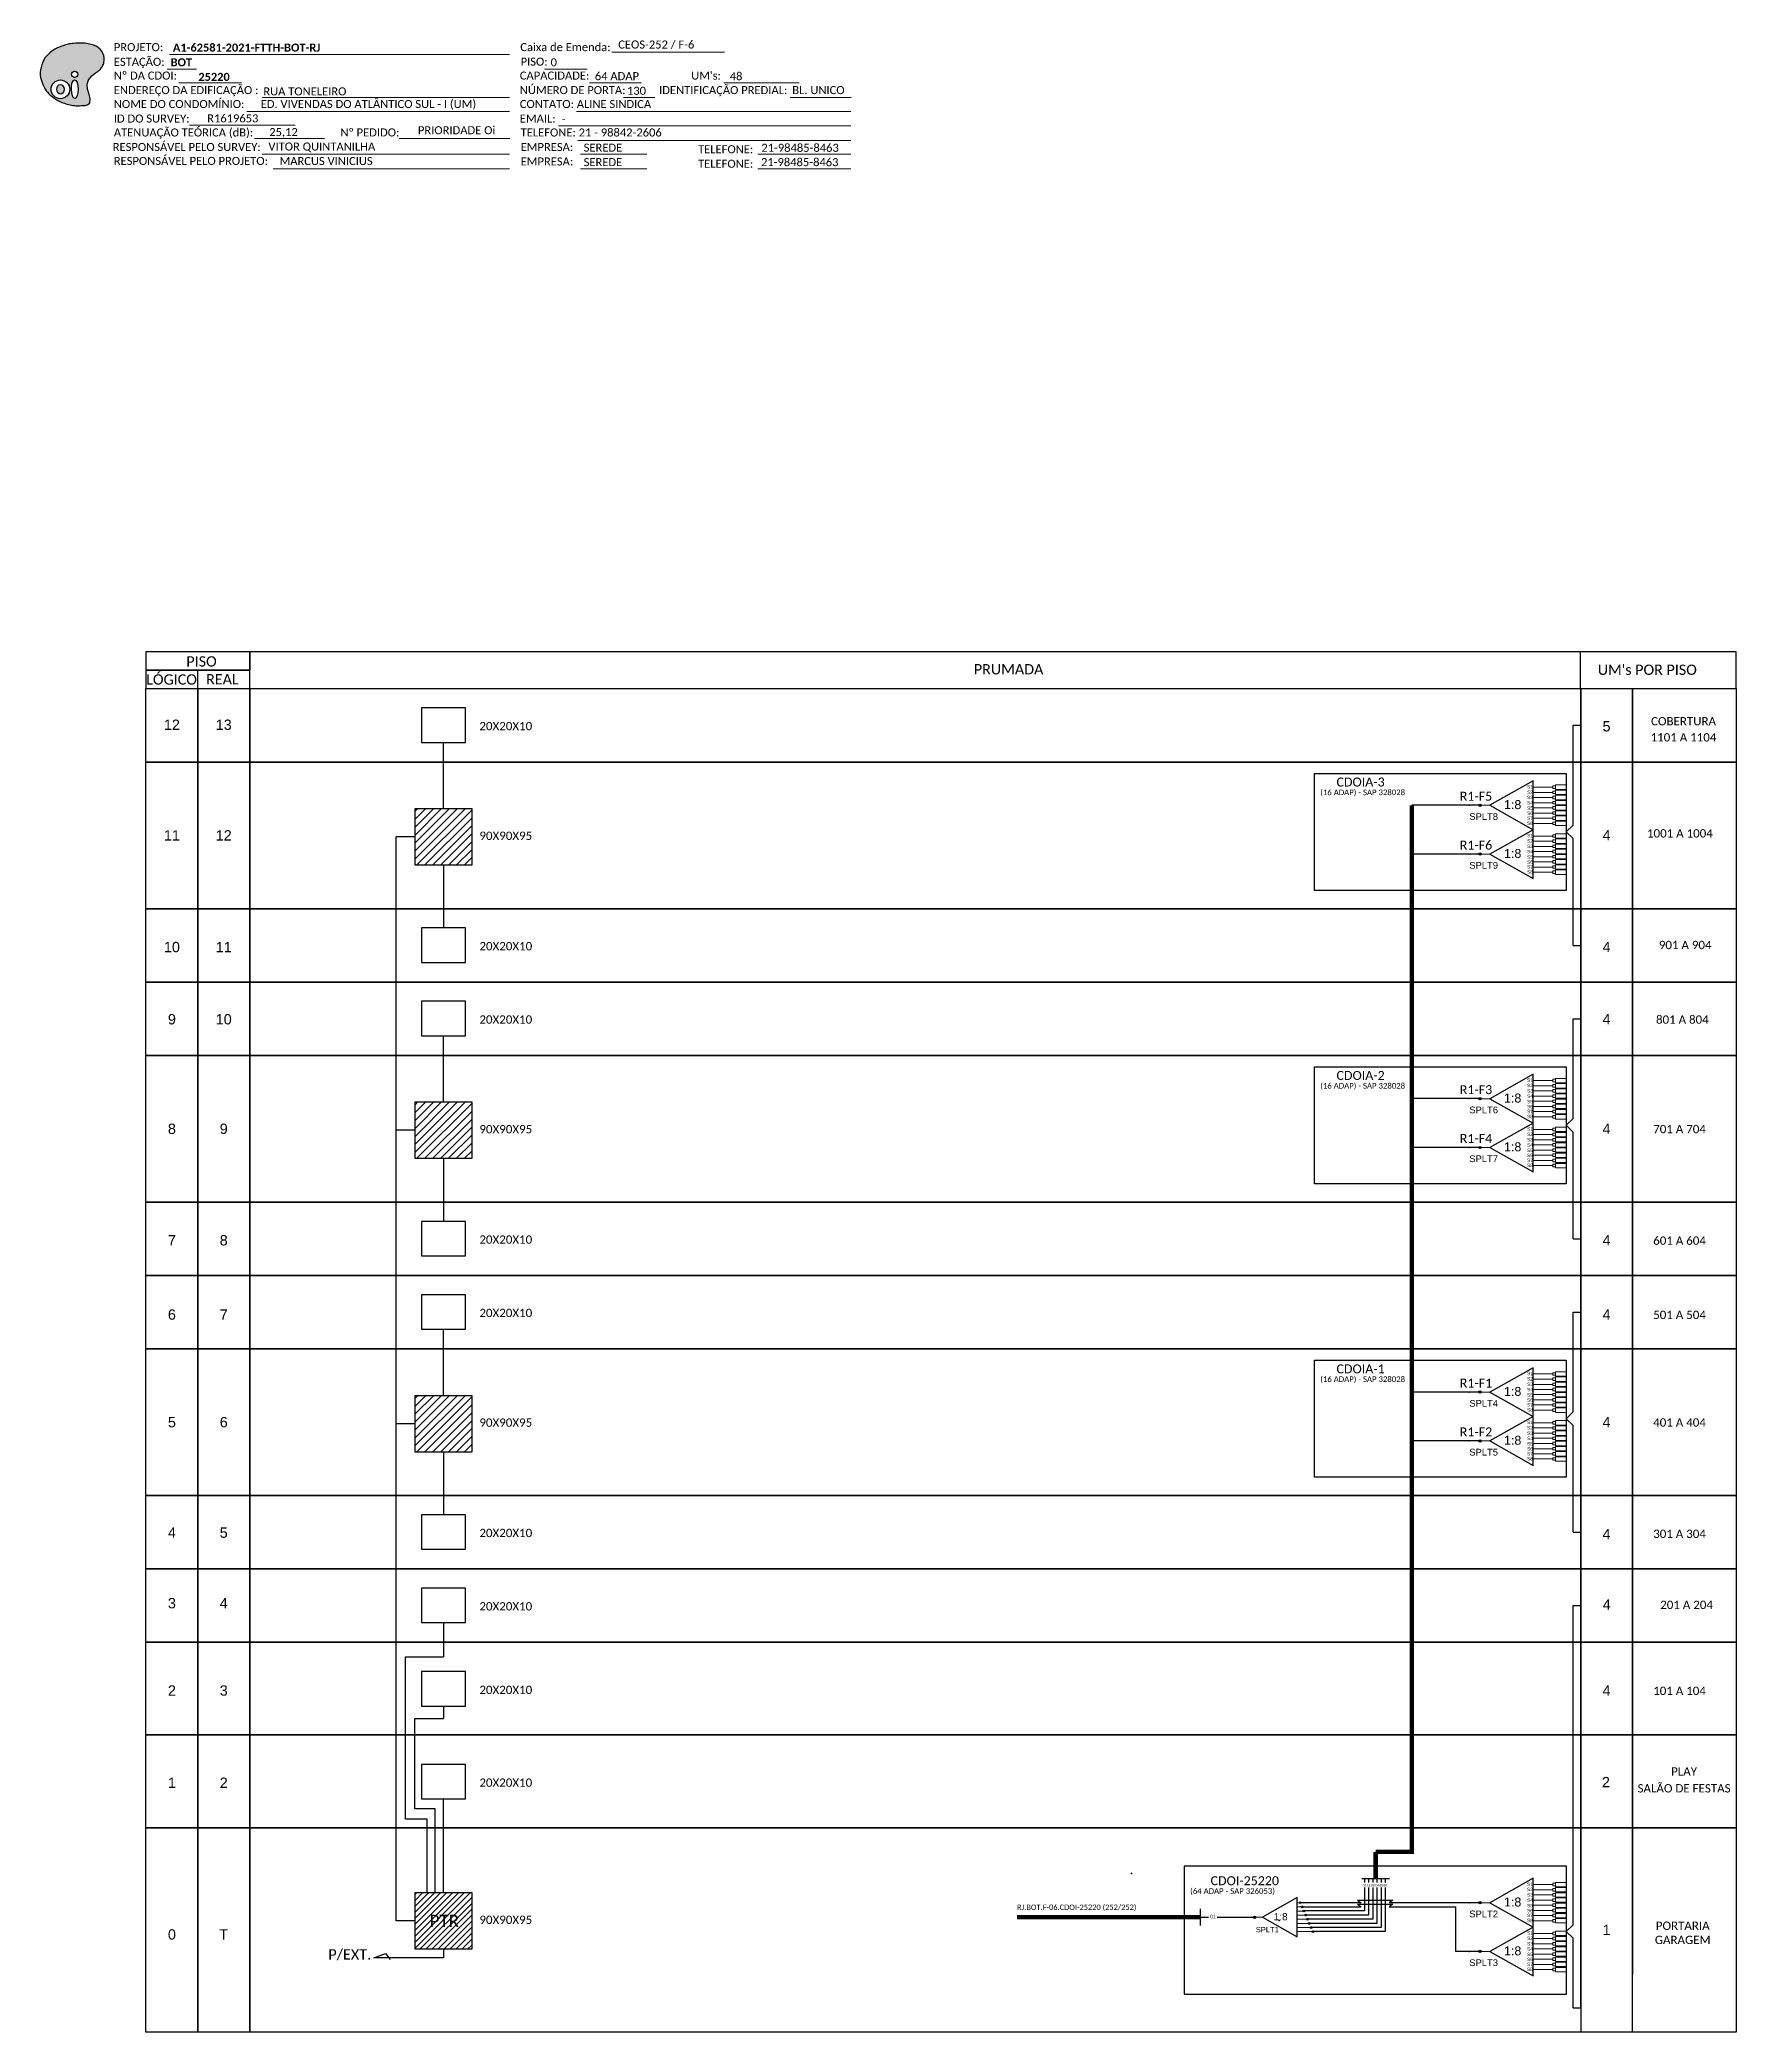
# Model space of a CAD drawing. Header units: inches. Extents: x 2341 to 4108, y -90 to 504.
# Drawn here: x 3274.6 to 3653.3, y 50.5 to 495.2 of the extents above; entities that cross this region are included whole.
import ezdxf
from ezdxf.enums import TextEntityAlignment as Align

# ---------------------------------------------------------------- set-up
doc = ezdxf.new("R2010")
doc.units = ezdxf.units.IN
doc.header["$MEASUREMENT"] = 0
doc.styles.add('ARIAL', font='arial.ttf')
doc.styles.add('WMF-Calibri0', font='calibri.ttf')
doc.styles.add('WMF-Calibri1', font='calibrib.ttf')

msp = doc.modelspace()

# ---------------------------------------------------------------- texts
at = {"color": 7, "lineweight": 0, "style": 'WMF-Calibri0'}
for s, height, p in [('PROJETO:', 1.793, (3291.11, 492.64)), ('Caixa de Emenda:', 1.7927, (3381.86, 492.64)), ('ESTAÇÃO:', 1.793, (3291.11, 489.36)), ('PISO:', 1.793, (3381.93, 489.4)), ('Nº DA CDOI:', 1.7927, (3291.11, 486.29)), ('ENDEREÇO DA EDIFICAÇÃO :', 1.7927, (3291.11, 483.05)), ('CAPACIDADE:', 1.7927, (3381.75, 486.29)), ('NÚMERO DE PORTA:', 1.7927, (3381.75, 483.05)), ('IDENTIFICAÇÃO PREDIAL:', 1.7927, (3412.84, 483.05)), ("UM's:", 1.793, (3420, 486.29)), ('BL. UNICO', 1.793, (3442.58, 483.05)), ('NOME DO CONDOMÍNIO:', 1.7927, (3291.11, 479.94)), ('ED. VIVENDAS DO ATLÂNTICO SUL - I (UM) ', 1.7927, (3323.9, 479.94)), ('CONTATO: ALINE SINDICA ', 1.7927, (3381.75, 479.94)), ('ATENUAÇÃO TEÓRICA (dB):', 1.7927, (3291.11, 473.59)), ('ID DO SURVEY:', 1.7927, (3291.11, 476.7)), ('EMAIL:', 1.793, (3381.75, 476.7)), ('RESPONSÁVEL PELO SURVEY:', 1.7927, (3290.87, 470.35)), ('Nº PEDIDO:', 1.793, (3341.69, 473.6)), ('TELEFONE: 21 - 98842-2606', 1.7927, (3381.94, 473.59)), ('EMPRESA:', 1.793, (3381.94, 470.35)), ('TELEFONE:', 1.793, (3421.54, 469.85)), ('RESPONSÁVEL PELO PROJETO:', 1.7927, (3291.11, 467.24)), ('EMPRESA:', 1.793, (3381.94, 467.12)), ('TELEFONE:', 1.793, (3421.54, 466.61))]:
    msp.add_text(s, height=height, dxfattribs=at).set_placement(p)
at = {"color": 7, "linetype": 'Continuous'}
for s, height, style, p in [('A1-62581-2021-FTTH-BOT-RJ', 1.7927, 'WMF-Calibri1', (3304.3, 492.54)), ('CEOS-252 / F-6', 1.7927, 'WMF-Calibri0', (3403.72, 493.22)), ('BOT', 1.793, 'WMF-Calibri1', (3303.79, 489.26)), ('0', 1.79, 'WMF-Calibri0', (3388.63, 489.25)), ('130', 1.793, 'WMF-Calibri0', (3405.67, 482.9)), ('RUA TONELEIRO', 1.7927, 'WMF-Calibri0', (3324.49, 482.76)), ('-', 1.79, 'WMF-Calibri0', (3391.11, 476.55)), ('VITOR QUINTANILHA', 1.7927, 'WMF-Calibri0', (3325.62, 470.45)), ('SEREDE', 1.793, 'WMF-Calibri0', (3396, 470.21)), ('21-98485-8463 ', 1.7927, 'WMF-Calibri0', (3435.67, 470.17)), ('MARCUS VINICIUS ', 1.7927, 'WMF-Calibri0', (3328.11, 467.21)), ('SEREDE', 1.793, 'WMF-Calibri0', (3396, 466.97)), ('21-98485-8463 ', 1.7927, 'WMF-Calibri0', (3435.6, 466.97))]:
    msp.add_text(s, height=height, dxfattribs=dict(at, style=style)).set_placement(p)
at = {"color": 7, "linetype": 'Continuous', "style": 'WMF-Calibri1'}
msp.add_text('25220', height=1.793, dxfattribs=at).set_placement((3313.49, 486), align=Align.CENTER)
at = {"color": 0, "linetype": 'Continuous', "style": 'WMF-Calibri0'}
for s, p in [('64 ADAP', (3398.5, 486.16)), ('48', (3428.62, 486.14)), ('R1619653', (3311.95, 476.74))]:
    msp.add_text(s, height=1.793, dxfattribs=at).set_placement(p)
at = {"color": 7, "style": 'WMF-Calibri0'}
msp.add_text('PRIORIDADE Oi', height=1.7927, dxfattribs=at).set_placement((3359, 474.09))
at = {"color": 0, "lineweight": 0, "style": 'WMF-Calibri0'}
msp.add_text('25,12', height=1.793, dxfattribs=at).set_placement((3325.81, 473.68))
at = {"color": 0, "style": 'WMF-Calibri0'}
for s, p in [('     PISO', (3303.25, 355.28)), ('PRUMADA', (3483.12, 353.53)), ("UM's POR PISO", (3622.4, 353.42)), ('  LÓGICO', (3296.71, 351.25)), ('    REAL', (3308.47, 351.3))]:
    msp.add_text(s, height=2.3, dxfattribs=at).set_placement(p)
at = {"style": 'WMF-Calibri0'}
for s, height, p in [('20X20X10', 1.854, (3372.73, 341.07)), ('COBERTURA', 1.854, (3634.3, 342.15)), ('1101 A 1104', 1.8536, (3634.2, 338.56)), ('90X90X95', 1.854, (3372.73, 316.59)), ('1001 A 1004', 1.8536, (3633.4, 317.13)), ('20X20X10', 1.854, (3372.73, 291.95)), ('901 A 904', 1.854, (3636.04, 292.21)), ('20X20X10', 1.854, (3372.73, 275.58)), ('801 A 804', 1.854, (3635.41, 275.57)), ('90X90X95', 1.854, (3372.73, 251.1)), ('701 A 704', 1.854, (3634.78, 251.13)), ('20X20X10', 1.854, (3372.73, 226.47)), ('601 A 604', 1.854, (3634.78, 226.23)), ('20X20X10', 1.854, (3372.73, 210.09)), ('501 A 504', 1.854, (3634.78, 209.66)), ('90X90X95', 1.854, (3372.73, 185.61)), ('401 A 404', 1.854, (3634.78, 185.64)), ('20X20X10', 1.854, (3372.73, 160.98)), ('301 A 304', 1.854, (3634.78, 160.79)), ('201 A 204', 1.854, (3636.35, 144.94)), ('20X20X10', 1.854, (3372.73, 144.61)), ('20X20X10', 1.854, (3372.73, 125.96)), ('101 A 104', 1.854, (3634.78, 125.75)), ('20X20X10', 1.854, (3372.73, 105.26)), ('PLAY', 1.854, (3638.78, 107.76)), ('SALÃO DE FESTAS', 1.8536, (3631.29, 103.99)), ('PTR', 2.711, (3361.62, 73.97)), ('90X90X95', 1.854, (3372.73, 74.64)), ('GARAGEM', 1.854, (3635.15, 70.15)), ('PORTARIA', 1.854, (3635.36, 73.32)), ('P/EXT.', 2.317, (3339, 66.68))]:
    msp.add_text(s, height=height, dxfattribs=at).set_placement(p)
at = {"color": 1}
for s, height, style, p in [('CDOIA-3', 2, 'WMF-Calibri0', (3564.07, 328.51)), ('CDOIA-2', 2, 'WMF-Calibri0', (3564.07, 263.02)), ('CDOIA-1', 2, 'WMF-Calibri0', (3564.07, 197.53)), ('RJ.BOT.F-06.CDOI-25220 (252/252) ', 1.2, 'WMF-Calibri0', (3492.75, 77.77)), ('1:8', 1.6, 'ARIAL', (3550.06, 75.47))]:
    msp.add_text(s, height=height, dxfattribs=dict(at, style=style)).set_placement(p)
at = {"color": 1, "style": 'WMF-Calibri0'}
for p in [(3569.92, 326.58), (3569.92, 261.09), (3569.92, 195.61)]:
    msp.add_text('(16 ADAP) - SAP 328028', height=1.25, dxfattribs=at).set_placement(p, align=Align.CENTER)
at = {"color": 5, "style": 'WMF-Calibri0'}
for s, p in [('R1-F5', (3591.6, 325.34)), ('R1-F6', (3591.6, 314.44)), ('R1-F3', (3591.6, 259.85)), ('R1-F4', (3591.6, 248.96)), ('R1-F1', (3591.6, 194.37)), ('R1-F2', (3591.6, 183.47))]:
    msp.add_text(s, height=2, dxfattribs=at).set_placement(p)
at = {"style": 'ARIAL'}
for s, height, p in [('01', 0.51, (3570.31, 83.28)), ('02', 0.51, (3571.25, 83.28)), ('03', 0.51, (3572.18, 83.28)), ('04', 0.51, (3573.11, 83.28)), ('05', 0.51, (3574.04, 83.28)), ('06', 0.51, (3574.96, 83.28)), ('01', 0.8, (3536.5, 76.3))]:
    msp.add_text(s, height=height, dxfattribs=at).set_placement(p, align=Align.MIDDLE_CENTER)
at = {"style": 'ARIAL', "flags": 12}
for tag, p in [('12', (3304.08, 342.3)), ('13', (3315.65, 342.3)), ('5', (3624.37, 341.95)), ('11', (3304.08, 317.61)), ('12', (3315.65, 317.61)), ('4', (3624.37, 317.62)), ('10', (3304.08, 292.68)), ('11', (3315.65, 292.68)), ('4', (3624.37, 292.69)), ('9', (3304.08, 276.57)), ('10', (3315.65, 276.57)), ('4', (3624.37, 276.57)), ('8', (3304.08, 252.12)), ('9', (3315.65, 252.12)), ('4', (3624.37, 252.13)), ('7', (3304.08, 227.23)), ('8', (3315.65, 227.23)), ('4', (3624.37, 227.23)), ('6', (3304.08, 210.65)), ('7', (3315.65, 210.65)), ('4', (3624.37, 210.66)), ('5', (3304.08, 186.64)), ('6', (3315.65, 186.64)), ('4', (3624.37, 186.64)), ('4', (3304.08, 161.98)), ('5', (3315.65, 161.98)), ('4', (3624.37, 161.65)), ('3', (3304.08, 146.24)), ('4', (3315.65, 146.24)), ('4', (3624.42, 145.94)), ('2', (3304.08, 126.75)), ('3', (3315.65, 126.75)), ('4', (3624.37, 126.75)), ('1', (3304.08, 106.16)), ('2', (3315.65, 106.16)), ('2', (3624.23, 106.3)), ('0', (3304.08, 72.3)), ('T', (3315.65, 72.3)), ('1', (3624.37, 73.32))]:
    msp.add_attdef(tag, text='XX', height=2.3, dxfattribs=at).set_placement(p, align=Align.MIDDLE_CENTER)

# ---------------------------------------------------------------- blocks, each defined once
blk = doc.blocks.new('SPLT_1-8_SC-APC')
at = {"color": 1}
blk.add_lwpolyline([(-7.37, -2.1), (-17.04, -7.55), (-7.37, -13), (-7.37, -2.1)], dxfattribs=at)
at = {"color": 3, "lineweight": 0}
for points in [[(-2.99, -3.51), (-7.37, -3.51)], [(-2.41, -3.02), (-2.41, -4)], [(-2.41, -3.02), (0, -3.02)], [(-2.41, -4), (0, -4)], [(-2.41, -4.17), (-2.41, -5.16)], [(-2.41, -4.17), (0, -4.17)], [(-7.37, -4.66), (-2.99, -4.66)], [(-7.37, -5.82), (-2.99, -5.82)], [(-7.37, -6.97), (-2.99, -6.97)], [(-7.37, -8.12), (-2.99, -8.12)], [(-2.41, -5.16), (0, -5.16)], [(-2.41, -5.32), (-2.41, -6.31)], [(-2.41, -5.32), (0, -5.32)], [(-2.41, -6.31), (0, -6.31)], [(-2.41, -6.48), (-2.41, -7.46)], [(-2.41, -6.48), (0, -6.48)], [(-2.41, -7.46), (0, -7.46)], [(-2.41, -7.63), (-2.41, -8.62)], [(-2.41, -7.63), (0, -7.63)], [(-2.41, -8.62), (0, -8.62)], [(-2.41, -8.78), (-2.41, -9.77)], [(-2.41, -8.78), (0, -8.78)], [(-7.37, -9.28), (-2.99, -9.28)], [(-7.37, -10.43), (-2.99, -10.43)], [(-7.37, -11.58), (-2.99, -11.58)], [(-2.41, -9.77), (0, -9.77)], [(-2.41, -9.94), (-2.41, -10.92)], [(-2.41, -9.94), (0, -9.94)], [(-2.41, -10.92), (0, -10.92)], [(-2.41, -11.09), (-2.41, -12.08)], [(-2.41, -11.09), (0, -11.09)], [(-2.41, -12.08), (0, -12.08)]]:
    blk.add_lwpolyline(points, dxfattribs=at)
for points in [[(-2.99, -3.22), (-2.41, -3.22), (-2.41, -3.8), (-2.99, -3.8)], [(-2.99, -4.38), (-2.41, -4.38), (-2.41, -4.95), (-2.99, -4.95)], [(-2.99, -5.53), (-2.41, -5.53), (-2.41, -6.1), (-2.99, -6.1)], [(-2.99, -6.68), (-2.41, -6.68), (-2.41, -7.26), (-2.99, -7.26)], [(-2.99, -7.84), (-2.41, -7.84), (-2.41, -8.41), (-2.99, -8.41)], [(-2.99, -8.99), (-2.41, -8.99), (-2.41, -9.56), (-2.99, -9.56)], [(-2.99, -10.14), (-2.41, -10.14), (-2.41, -10.72), (-2.99, -10.72)], [(-2.99, -11.3), (-2.41, -11.3), (-2.41, -11.87), (-2.99, -11.87)]]:
    blk.add_lwpolyline(points, close=True, dxfattribs=at)
at = {"color": 1, "lineweight": 0}
blk.add_lwpolyline([(-17.04, -7.55), (-19.26, -7.55)], dxfattribs=at)
at = {"color": 1, "style": 'ARIAL'}
for s, height, p in [('S1', 0.75, (-8.74, -3.78)), ('S2', 0.75, (-8.74, -4.97)), ('1:8', 2, (-13.91, -8.4)), ('S3', 0.75, (-8.74, -6.18)), ('S4', 0.75, (-8.74, -7.36)), ('S5', 0.75, (-8.74, -8.57)), ('S6', 0.75, (-8.74, -9.69)), ('S7', 0.75, (-8.74, -10.78)), ('S8', 0.75, (-8.74, -11.9))]:
    blk.add_text(s, height=height, dxfattribs=at).set_placement(p)
blk = doc.blocks.new('SPLITTER_')
blk.add_point((0, 0))
at = {"style": 'ARIAL', "flags": 4}
blk.add_attdef('SPLT', (0, -3.26), '', height=1.5, dxfattribs=at)
blk = doc.blocks.new('A$C415C251F')
at = {"color": 3}
blk.add_point((0, 0), dxfattribs=at)
blk = doc.blocks.new('LEG_CDOIA8_C-SPLT_ESQ')
at = {"color": 3, "extrusion": (0, 0, -1), "xscale": -1, "zscale": -1}
blk.add_blockref('A$C415C251F', (0, 0), dxfattribs=at)
at = {"color": 1, "style": 'WMF-Calibri0', "flags": 4}
blk.add_attdef('MODELO', text='', height=1.5, dxfattribs=at).set_placement((22.54, -4.54), align=Align.CENTER)
blk.add_attdef('CDO', (21.44, -2.61), '', height=2, dxfattribs=at)
at = {"style": 'ARIAL', "flags": 4}
blk.add_attdef('SPLITAGEM', text='', height=1.5, dxfattribs=at).set_placement((18.61, -12.59), align=Align.CENTER)
blk = doc.blocks.new('OI')
h = blk.add_hatch(color=40)
edge = h.paths.add_edge_path()
edge.add_spline(control_points=[(4.35, -0.67), (3.92, -0.99), (3.26, -1.5), (2.81, -2.59), (2.9, -3.5), (3.06, -4.27), (3.31, -4.85), (3.37, -5.39), (3.4, -5.88), (3.2, -6.4), (2.54, -6.61), (1.65, -6.63), (0.55, -6.67), (-0.56, -6.42), (-1.61, -6.14), (-2.77, -5.61), (-3.92, -4.77), (-4.89, -3.7), (-5.34, -2.65), (-5.6, -1.94), (-5.85, -0.96), (-5.71, 0.47), (-5.1, 2.02), (-4.14, 3.02), (-3.3, 3.61), (-2.37, 4.16), (-1.36, 4.44), (-0.56, 4.7), (0.79, 4.85), (2.24, 4.97), (3.79, 4.57), (4.67, 4.21), (5.44, 3.65), (5.76, 2.99), (6.03, 2.21), (6.01, 1.46), (5.72, 0.64), (5.31, 0.08), (4.88, -0.38), (4.51, -0.55), (4.35, -0.67)], knot_values=[0, 0, 0, 0, 1.60434, 2.417191, 3.427595, 4.282808, 4.776746, 5.304182, 5.888771, 6.258406, 6.858137, 7.79129, 8.986195, 10.124242, 11.187857, 12.242908, 13.953784, 15.414161, 16.515391, 17.349188, 17.675853, 19.552021, 21.515531, 22.568638, 23.63245, 24.621084, 25.782718, 26.745347, 27.142653, 29.870543, 31.004649, 31.921532, 32.709589, 33.801391, 34.042471, 35.192333, 35.971461, 36.628871, 37.254359, 37.836911, 37.836911, 37.836911, 37.836911], degree=3, periodic=0)
h.paths.add_polyline_path([(1.13, -0.87, -1), (-0.04, -0.87, -1)], flags=16)
edge = h.paths.add_edge_path(flags=16)
edge.add_ellipse((0.56, -3.59), major_axis=(-0.02, 1.71), ratio=0.361305, start_angle=0, end_angle=360)
h.paths.add_polyline_path([(-0.36, -3.62, -1), (-3.8, -3.62, -1)], flags=16)
edge = h.paths.add_edge_path(flags=0)
edge.add_ellipse((-2.08, -3.62), major_axis=(0, 0.885), ratio=0.758294, start_angle=0, end_angle=360)
at = {"color": 40}
for centre, radius in [((-2.08, -3.62), 1.72), ((0.54, -0.87), 0.587)]:
    blk.add_circle(centre, radius, dxfattribs=at)
blk.add_ellipse((-2.08, -3.62), major_axis=(0, 0.885), ratio=0.758294, start_param=-3.141592653589792, end_param=3.141592653589792, dxfattribs=at)
blk.add_ellipse((0.56, -3.59), major_axis=(-0.02, 1.71), ratio=0.361305, dxfattribs=at)
at = {"color": 40, "start_tangent": (-0.800898, -0.598801), "end_tangent": (-0.800898, -0.598801)}
blk.add_spline([(4.35, -0.67), (3.2, -1.78), (2.9, -2.54), (2.92, -3.55), (3.12, -4.38), (3.28, -4.85), (3.37, -5.37), (3.35, -5.95), (3.2, -6.29), (2.66, -6.55), (1.73, -6.63), (0.54, -6.62), (-0.58, -6.41), (-1.6, -6.11), (-2.56, -5.67), (-3.95, -4.67), (-4.89, -3.56), (-5.37, -2.56), (-5.64, -1.78), (-5.72, -1.46), (-5.63, 0.42), (-4.84, 2.22), (-4.13, 2.99), (-3.27, 3.62), (-2.4, 4.09), (-1.3, 4.47), (-0.37, 4.72), (0.02, 4.77), (2.75, 4.8), (3.85, 4.53), (4.69, 4.16), (5.31, 3.68), (5.85, 2.73), (5.93, 2.5), (5.94, 1.35), (5.67, 0.62), (5.29, 0.08), (4.84, -0.36), (4.35, -0.67)], degree=3, dxfattribs=at)

# ---------------------------------------------------------------- hatches: boundary and pattern name
h = msp.add_hatch()
h.set_pattern_fill('ANSI31', color=1, scale=10, style=0)
h.set_pattern_definition([(45, (827.6776, 806.3233), (-0.8838835, 0.8838835), [])])
h.paths.add_polyline_path([(3371.02, 323.59), (3358.38, 323.59), (3358.38, 310.95), (3371.02, 310.95)])
h = msp.add_hatch(color=3)
h.dxf.hatch_style = 1
edge = h.paths.add_edge_path()
edge.add_arc((3596.11, 324.32), 0.256, 0, 360)
h = msp.add_hatch(color=3)
h.dxf.hatch_style = 1
edge = h.paths.add_edge_path()
edge.add_arc((3596.11, 313.43), 0.256, 0, 360)
h = msp.add_hatch()
h.set_pattern_fill('ANSI31', color=1, scale=10, style=0)
h.set_pattern_definition([(45, (827.6776, 740.8358), (-0.8838835, 0.8838835), [])])
h.paths.add_polyline_path([(3371.02, 258.1), (3358.38, 258.1), (3358.38, 245.46), (3371.02, 245.46)])
h = msp.add_hatch(color=3)
h.dxf.hatch_style = 1
edge = h.paths.add_edge_path()
edge.add_arc((3596.11, 258.84), 0.256, 0, 360)
h = msp.add_hatch(color=3)
h.dxf.hatch_style = 1
edge = h.paths.add_edge_path()
edge.add_arc((3596.11, 247.94), 0.256, 0, 360)
h = msp.add_hatch()
h.set_pattern_fill('ANSI31', color=1, scale=10, style=0)
h.set_pattern_definition([(45, (827.6776, 675.3483), (-0.8838835, 0.8838835), [])])
h.paths.add_polyline_path([(3371.02, 192.62), (3358.38, 192.62), (3358.38, 179.97), (3371.02, 179.97)])
h = msp.add_hatch(color=3)
h.dxf.hatch_style = 1
edge = h.paths.add_edge_path()
edge.add_arc((3596.11, 193.35), 0.256, 0, 360)
h = msp.add_hatch(color=3)
h.dxf.hatch_style = 1
edge = h.paths.add_edge_path()
edge.add_arc((3596.11, 182.45), 0.256, 0, 360)
h = msp.add_hatch()
h.set_pattern_fill('ANSI31', color=1, scale=7.526522, style=0)
h.set_pattern_definition([(45, (3135.5261, -245.3972), (-0.6652568, 0.6652568), [])])
h.paths.add_polyline_path([(3371.02, 81.65), (3358.38, 81.65), (3358.38, 69.01), (3371.02, 69.01)])
h.paths.add_polyline_path([(3360.94, 73.28), (3368.9, 73.28), (3368.9, 77.34), (3360.94, 77.34)], flags=24)
h = msp.add_hatch(color=3)
h.dxf.hatch_style = 1
edge = h.paths.add_edge_path()
edge.add_arc((3545.78, 76.15), 0.256, 0, 360)
h = msp.add_hatch(color=3)
h.dxf.hatch_style = 1
edge = h.paths.add_edge_path()
edge.add_arc((3556, 79.38), 0.193, 0, 360)
h = msp.add_hatch(color=3)
h.dxf.hatch_style = 1
edge = h.paths.add_edge_path()
edge.add_arc((3556.4, 78.45), 0.193, 0, 360)
h = msp.add_hatch(color=3)
h.dxf.hatch_style = 1
edge = h.paths.add_edge_path()
edge.add_arc((3556.8, 77.53), 0.193, 0, 360)
h = msp.add_hatch(color=3)
h.dxf.hatch_style = 1
edge = h.paths.add_edge_path()
edge.add_arc((3557.2, 76.61), 0.193, 0, 360)
h = msp.add_hatch(color=3)
h.dxf.hatch_style = 1
edge = h.paths.add_edge_path()
edge.add_arc((3557.6, 75.69), 0.193, 0, 360)
h = msp.add_hatch(color=3)
h.dxf.hatch_style = 1
edge = h.paths.add_edge_path()
edge.add_arc((3596.11, 79.39), 0.256, 0, 360)
h = msp.add_hatch(color=3)
h.dxf.hatch_style = 1
edge = h.paths.add_edge_path()
edge.add_arc((3558, 74.76), 0.193, 0, 360)
h = msp.add_hatch(color=3)
h.dxf.hatch_style = 1
edge = h.paths.add_edge_path()
edge.add_arc((3558.4, 73.84), 0.193, 0, 360)
h = msp.add_hatch(color=3)
h.dxf.hatch_style = 1
edge = h.paths.add_edge_path()
edge.add_arc((3558.8, 72.92), 0.193, 0, 360)
h = msp.add_hatch(color=3)
h.dxf.hatch_style = 1
edge = h.paths.add_edge_path()
edge.add_arc((3596.11, 68.5), 0.256, 0, 360)

# ---------------------------------------------------------------- linework, layer by layer
at = {"color": 3}
for p, q in [((3616.94, 319.89), (3616.94, 342.17)), ((3615.37, 318.38), (3616.94, 319.89)), ((3616.94, 316.88), (3615.37, 318.38)), ((3616.94, 293.05), (3616.94, 316.88)), ((3616.94, 254.41), (3616.94, 276.68)), ((3615.37, 252.9), (3616.94, 254.41)), ((3616.94, 251.39), (3615.37, 252.9)), ((3616.94, 227.57), (3616.94, 251.39)), ((3616.94, 188.92), (3616.94, 211.19)), ((3615.37, 187.41), (3616.94, 188.92)), ((3616.94, 185.9), (3615.37, 187.41)), ((3616.94, 162.08), (3616.94, 185.9)), ((3616.94, 74.45), (3616.94, 145.71)), ((3616.94, 74.45), (3616.94, 82.09)), ((3533.63, 76.15), (3535.49, 76.15)), ((3537.42, 76.15), (3545.78, 76.15)), ((3615.37, 72.95), (3616.94, 74.45)), ((3616.94, 71.44), (3615.37, 72.95)), ((3616.94, 55.89), (3616.94, 71.44))]:
    msp.add_line(p, q, dxfattribs=at)
for p, q in [((3321.44, 96.13), (3618.59, 96.13)), ((3618.59, 96.13), (3618.59, 50.49)), ((3618.59, 96.13), (3630.16, 96.13)), ((3618.59, 55.79), (3618.59, 96.13)), ((3630.16, 96.13), (3630.16, 63.39)), ((3630.16, 96.13), (3653.3, 96.13)), ((3630.16, 50.49), (3630.16, 96.13)), ((3653.3, 96.13), (3653.3, 50.49)), ((3618.59, 50.49), (3454.29, 50.49)), ((3630.16, 50.49), (3618.59, 50.49)), ((3653.3, 50.49), (3630.16, 50.49))]:
    msp.add_line(p, q)
at = {"color": 7, "lineweight": 0}
for points in [[(3303.51, 491.89), (3379.48, 491.89)], [(3402.32, 492.38), (3427.45, 492.38)], [(3302.99, 488.61), (3309.54, 488.61)], [(3305.65, 485.54), (3319.6, 485.54)], [(3387.28, 488.65), (3396.76, 488.65)], [(3397.33, 485.54), (3408.94, 485.54)], [(3427.27, 485.54), (3444.12, 485.54)], [(3324.22, 482.31), (3379.48, 482.31)], [(3404.91, 482.31), (3411.86, 482.31)], [(3442.08, 482.31), (3455.7, 482.31)], [(3307.97, 476.13), (3331.6, 476.13)], [(3320.81, 479.19), (3379.48, 479.19)], [(3390.4, 475.96), (3455.67, 475.96)], [(3394.44, 479.19), (3455.67, 479.19)], [(3322.51, 473.16), (3338.18, 473.16)], [(3354.84, 473.17), (3379.34, 473.17)], [(3355.34, 473.17), (3379.49, 473.17)], [(3394.69, 472.72), (3455.67, 472.72)], [(3324.22, 469.61), (3379.48, 469.61)], [(3395.3, 469.61), (3410.1, 469.61)], [(3434.9, 469.61), (3455.67, 469.61)], [(3326.71, 466.37), (3379.48, 466.37)], [(3395.3, 466.37), (3410.1, 466.37)], [(3434.9, 466.37), (3455.67, 466.37)], [(3556, 79.38), (3555.29, 79.38)], [(3555.29, 78.45), (3556.4, 78.45)], [(3555.29, 77.53), (3556.8, 77.53)], [(3555.29, 76.61), (3557.2, 76.61)], [(3555.29, 75.69), (3557.6, 75.69)], [(3555.29, 74.76), (3557.8, 74.76)], [(3555.29, 73.84), (3558.4, 73.84)], [(3555.29, 72.92), (3558.8, 72.92)]]:
    msp.add_lwpolyline(points, dxfattribs=at)
at = {"color": 0}
for points in [[(3298.29, 354.47), (3321.44, 354.47), (3321.44, 358.58), (3298.29, 358.58)], [(3298.29, 350.35), (3321.44, 350.35), (3321.44, 354.47), (3298.29, 354.47)]]:
    msp.add_lwpolyline(points, close=True, dxfattribs=at)
for points in [[(3321.44, 350.35), (3653.3, 350.35), (3653.3, 358.58), (3321.44, 358.58), (3321.44, 358.58), (3321.44, 354.47)], [(3618.57, 350.35), (3618.57, 358.58)], [(3309.86, 350.35), (3309.86, 354.47)]]:
    msp.add_lwpolyline(points)
for points in [[(3298.29, 350.35), (3309.86, 350.35), (3309.86, 333.98), (3298.29, 333.98)], [(3309.86, 350.35), (3321.44, 350.35), (3321.44, 333.98), (3309.86, 333.98)], [(3321.44, 350.35), (3618.59, 350.35), (3618.59, 333.98), (3321.44, 333.98)], [(3618.59, 350.35), (3630.16, 350.35), (3630.16, 333.98), (3618.59, 333.98)], [(3630.16, 350.35), (3653.3, 350.35), (3653.3, 333.98), (3630.16, 333.98)], [(3369.62, 346.07), (3359.77, 346.07), (3359.77, 338.36), (3369.62, 338.36)], [(3298.29, 333.98), (3309.86, 333.98), (3309.86, 301.24), (3298.29, 301.24)], [(3309.86, 333.98), (3321.44, 333.98), (3321.44, 301.24), (3309.86, 301.24)], [(3321.44, 333.98), (3618.59, 333.98), (3618.59, 301.24), (3321.44, 301.24)], [(3618.59, 333.98), (3630.16, 333.98), (3630.16, 301.24), (3618.59, 301.24)], [(3630.16, 333.98), (3653.3, 333.98), (3653.3, 301.24), (3630.16, 301.24)], [(3298.29, 301.24), (3309.86, 301.24), (3309.86, 284.87), (3298.29, 284.87)], [(3309.86, 301.24), (3321.44, 301.24), (3321.44, 284.87), (3309.86, 284.87)], [(3321.44, 301.24), (3618.59, 301.24), (3618.59, 284.87), (3321.44, 284.87)], [(3618.59, 301.24), (3630.16, 301.24), (3630.16, 284.87), (3618.59, 284.87)], [(3630.16, 301.24), (3653.3, 301.24), (3653.3, 284.87), (3630.16, 284.87)], [(3369.62, 296.95), (3359.77, 296.95), (3359.77, 289.25), (3369.62, 289.25)], [(3298.29, 284.87), (3309.86, 284.87), (3309.86, 268.49), (3298.29, 268.49)], [(3309.86, 284.87), (3321.44, 284.87), (3321.44, 268.49), (3309.86, 268.49)], [(3321.44, 284.87), (3618.59, 284.87), (3618.59, 268.49), (3321.44, 268.49)], [(3618.59, 284.87), (3630.16, 284.87), (3630.16, 268.49), (3618.59, 268.49)], [(3630.16, 284.87), (3653.3, 284.87), (3653.3, 268.49), (3630.16, 268.49)], [(3369.62, 280.58), (3359.77, 280.58), (3359.77, 272.88), (3369.62, 272.88)], [(3298.29, 268.49), (3309.86, 268.49), (3309.86, 235.75), (3298.29, 235.75)], [(3309.86, 268.49), (3321.44, 268.49), (3321.44, 235.75), (3309.86, 235.75)], [(3321.44, 268.49), (3618.59, 268.49), (3618.59, 235.75), (3321.44, 235.75)], [(3618.59, 268.49), (3630.16, 268.49), (3630.16, 235.75), (3618.59, 235.75)], [(3630.16, 268.49), (3653.3, 268.49), (3653.3, 235.75), (3630.16, 235.75)], [(3298.29, 235.75), (3309.86, 235.75), (3309.86, 219.38), (3298.29, 219.38)], [(3309.86, 235.75), (3321.44, 235.75), (3321.44, 219.38), (3309.86, 219.38)], [(3321.44, 235.75), (3618.59, 235.75), (3618.59, 219.38), (3321.44, 219.38)], [(3618.59, 235.75), (3630.16, 235.75), (3630.16, 219.38), (3618.59, 219.38)], [(3630.16, 235.75), (3653.3, 235.75), (3653.3, 219.38), (3630.16, 219.38)], [(3369.62, 231.46), (3359.77, 231.46), (3359.77, 223.76), (3369.62, 223.76)], [(3298.29, 219.38), (3309.86, 219.38), (3309.86, 203.01), (3298.29, 203.01)], [(3309.86, 219.38), (3321.44, 219.38), (3321.44, 203.01), (3309.86, 203.01)], [(3321.44, 219.38), (3618.59, 219.38), (3618.59, 203.01), (3321.44, 203.01)], [(3618.59, 219.38), (3630.16, 219.38), (3630.16, 203.01), (3618.59, 203.01)], [(3630.16, 219.38), (3653.3, 219.38), (3653.3, 203.01), (3630.16, 203.01)], [(3369.62, 215.09), (3359.77, 215.09), (3359.77, 207.39), (3369.62, 207.39)], [(3298.29, 203.01), (3309.86, 203.01), (3309.86, 170.26), (3298.29, 170.26)], [(3309.86, 203.01), (3321.44, 203.01), (3321.44, 170.26), (3309.86, 170.26)], [(3321.44, 203.01), (3618.59, 203.01), (3618.59, 170.26), (3321.44, 170.26)], [(3618.59, 203.01), (3630.16, 203.01), (3630.16, 170.26), (3618.59, 170.26)], [(3630.16, 203.01), (3653.3, 203.01), (3653.3, 170.26), (3630.16, 170.26)], [(3298.29, 170.26), (3309.86, 170.26), (3309.86, 153.89), (3298.29, 153.89)], [(3309.86, 170.26), (3321.44, 170.26), (3321.44, 153.89), (3309.86, 153.89)], [(3321.44, 170.26), (3618.59, 170.26), (3618.59, 153.89), (3321.44, 153.89)], [(3618.59, 170.26), (3630.16, 170.26), (3630.16, 153.89), (3618.59, 153.89)], [(3630.16, 170.26), (3653.3, 170.26), (3653.3, 153.89), (3630.16, 153.89)], [(3369.62, 165.98), (3359.77, 165.98), (3359.77, 158.27), (3369.62, 158.27)], [(3298.29, 153.89), (3309.86, 153.89), (3309.86, 137.52), (3298.29, 137.52)], [(3309.86, 153.89), (3321.44, 153.89), (3321.44, 137.52), (3309.86, 137.52)], [(3321.44, 153.89), (3618.59, 153.89), (3618.59, 137.52), (3321.44, 137.52)], [(3618.59, 153.89), (3630.16, 153.89), (3630.16, 137.52), (3618.59, 137.52)], [(3630.16, 153.89), (3653.3, 153.89), (3653.3, 137.52), (3630.16, 137.52)], [(3369.62, 149.6), (3359.77, 149.6), (3359.77, 141.9), (3369.62, 141.9)], [(3298.29, 137.52), (3309.86, 137.52), (3309.86, 116.83), (3298.29, 116.83)], [(3309.86, 137.52), (3321.44, 137.52), (3321.44, 116.83), (3309.86, 116.83)], [(3321.44, 137.52), (3618.59, 137.52), (3618.59, 116.83), (3321.44, 116.83)], [(3618.59, 137.52), (3630.16, 137.52), (3630.16, 116.83), (3618.59, 116.83)], [(3630.16, 137.52), (3653.3, 137.52), (3653.3, 116.83), (3630.16, 116.83)], [(3369.62, 130.95), (3359.77, 130.95), (3359.77, 123.25), (3369.62, 123.25)], [(3298.29, 116.83), (3309.86, 116.83), (3309.86, 96.13), (3298.29, 96.13)], [(3309.86, 116.83), (3321.44, 116.83), (3321.44, 96.13), (3309.86, 96.13)], [(3321.44, 116.83), (3618.59, 116.83), (3618.59, 96.13), (3321.44, 96.13)], [(3618.59, 116.83), (3630.16, 116.83), (3630.16, 96.13), (3618.59, 96.13)], [(3630.16, 116.83), (3653.3, 116.83), (3653.3, 96.13), (3630.16, 96.13)], [(3369.62, 110.26), (3359.77, 110.26), (3359.77, 102.56), (3369.62, 102.56)], [(3298.29, 96.13), (3309.86, 96.13), (3309.86, 50.49), (3298.29, 50.49)], [(3309.86, 96.13), (3321.44, 96.13), (3321.44, 50.49), (3309.86, 50.49)], [(3321.44, 96.13), (3618.59, 96.13), (3618.59, 50.49), (3321.44, 50.49)]]:
    msp.add_lwpolyline(points, close=True)
at = {"color": 3}
for points in [[(3364.7, 323.59), (3364.7, 338.36)], [(3616.94, 342.17), (3618.59, 342.17)], [(3358.38, 317.27), (3354.12, 317.27)], [(3354.12, 251.78), (3354.12, 317.27)], [(3364.7, 310.95), (3364.7, 296.95)], [(3616.94, 293.05), (3618.59, 293.05)], [(3616.94, 276.68), (3618.59, 276.68)], [(3364.7, 258.1), (3364.7, 272.88)], [(3358.38, 251.78), (3354.12, 251.78)], [(3354.12, 186.29), (3354.12, 251.78)], [(3364.7, 245.46), (3364.7, 231.46)], [(3616.94, 227.57), (3618.59, 227.57)], [(3616.94, 211.19), (3618.59, 211.19)], [(3364.7, 192.62), (3364.7, 207.39)], [(3358.38, 75.33), (3354.12, 75.33), (3354.12, 186.29)], [(3358.38, 186.29), (3354.12, 186.29)], [(3364.7, 179.97), (3364.7, 165.98)], [(3616.94, 162.08), (3618.59, 162.08)], [(3616.94, 145.71), (3618.59, 145.71)], [(3364.7, 141.9), (3364.7, 134.25)], [(3361.04, 81.65), (3361.04, 98.05), (3356.2, 98.05), (3356.2, 134.25), (3364.7, 134.25)], [(3362.84, 81.65), (3362.84, 100.33), (3358.3, 100.33), (3358.3, 120.46), (3364.7, 120.46)], [(3364.7, 123.25), (3364.7, 120.46)], [(3616.94, 116.83), (3618.59, 116.83)], [(3364.7, 81.65), (3364.7, 102.56)], [(3569.58, 79.39), (3556, 79.38)], [(3556.59, 78.47), (3569.58, 78.47)], [(3568.75, 79.98), (3569.58, 79.39)], [(3568.75, 79.98), (3576.69, 79.98)], [(3568.75, 79.05), (3569.58, 78.47)], [(3568.75, 79.05), (3576.69, 79.05)], [(3576.69, 79.98), (3575.86, 79.39)], [(3596.11, 79.39), (3575.86, 79.39)], [(3576.69, 79.05), (3575.86, 78.47)], [(3575.86, 78.47), (3590.69, 78.47)], [(3596.11, 68.5), (3590.69, 68.5), (3590.69, 78.47)], [(3616.94, 55.89), (3618.59, 55.89)]]:
    msp.add_lwpolyline(points, dxfattribs=at)
at = {"color": 1}
for points in [[(3559.18, 331.45), (3615.37, 331.45), (3615.37, 305.32), (3559.18, 305.32)], [(3358.38, 323.59), (3371.02, 323.59), (3371.02, 310.95), (3358.38, 310.95)], [(3559.18, 265.96), (3615.37, 265.96), (3615.37, 239.83), (3559.18, 239.83)], [(3358.38, 258.1), (3371.02, 258.1), (3371.02, 245.46), (3358.38, 245.46)], [(3559.18, 200.48), (3615.37, 200.48), (3615.37, 174.34), (3559.18, 174.34)], [(3358.38, 192.62), (3371.02, 192.62), (3371.02, 179.97), (3358.38, 179.97)], [(3615.42, 87.51), (3530.04, 87.51), (3530.04, 58.94), (3615.42, 58.94)], [(3358.38, 81.65), (3371.02, 81.65), (3371.02, 69.01), (3358.38, 69.01)]]:
    msp.add_lwpolyline(points, close=True, dxfattribs=at)
at = {"color": 5, "const_width": 1}
for points in [[(3580.89, 324.32), (3580.89, 90.72), (3572.81, 90.72)], [(3572.81, 84.81), (3572.81, 90.72)]]:
    msp.add_lwpolyline(points, dxfattribs=at)
at = {"color": 5}
for points in [[(3596.11, 324.32), (3580.89, 324.32)], [(3596.11, 313.43), (3580.9, 313.43)], [(3596.11, 258.84), (3580.89, 258.84)], [(3596.11, 247.94), (3580.9, 247.94)], [(3596.11, 193.35), (3580.89, 193.35)], [(3596.11, 182.45), (3580.9, 182.45)], [(3569.74, 84.81), (3575.88, 84.81)], [(3570.32, 84.81), (3570.32, 83.87)], [(3571.24, 84.81), (3571.24, 83.87)], [(3572.17, 84.81), (3572.17, 83.87)], [(3573.1, 84.81), (3573.1, 83.87)], [(3574.03, 84.81), (3574.03, 83.87)], [(3574.95, 84.81), (3574.95, 83.87)], [(3570.32, 82.78), (3570.32, 77.55), (3556.99, 77.55)], [(3571.24, 82.78), (3571.24, 76.62), (3557.39, 76.62)], [(3572.17, 82.78), (3572.17, 75.7), (3557.79, 75.7)], [(3573.09, 82.78), (3573.09, 74.77), (3558.19, 74.77)], [(3574.02, 82.78), (3574.02, 73.85), (3558.59, 73.85)], [(3574.95, 82.78), (3574.95, 72.92), (3558.99, 72.92)]]:
    msp.add_lwpolyline(points, dxfattribs=at)
at = {"color": 1}
for points in [[(3555.29, 80.51), (3547.56, 76.15), (3555.29, 71.79), (3555.29, 80.51)], [(3533.63, 78.01), (3533.63, 74.28)], [(3364.7, 69.01), (3364.7, 67.11), (3349.14, 67.11), (3351.77, 68.04), (3352.78, 66.68)]]:
    msp.add_lwpolyline(points, dxfattribs=at)
at = {"color": 1, "const_width": 1}
msp.add_lwpolyline([(3492.78, 76.15), (3533.63, 76.15)], dxfattribs=at)
at = {"color": 1, "lineweight": 0}
msp.add_lwpolyline([(3547.56, 76.15), (3545.78, 76.15)], dxfattribs=at)
at = {"color": 3}
for centre, radius in [((3596.11, 324.32), 0.256), ((3596.11, 313.43), 0.256), ((3596.11, 258.84), 0.256), ((3596.11, 247.94), 0.256), ((3596.11, 193.35), 0.256), ((3596.11, 182.45), 0.256), ((3545.78, 76.15), 0.256), ((3556, 79.38), 0.193), ((3556.4, 78.45), 0.193), ((3556.8, 77.53), 0.193), ((3557.2, 76.61), 0.193), ((3557.6, 75.69), 0.193), ((3596.11, 79.39), 0.256), ((3558, 74.76), 0.193), ((3558.4, 73.84), 0.193), ((3558.8, 72.92), 0.193), ((3596.11, 68.5), 0.256)]:
    msp.add_circle(centre, radius, dxfattribs=at)

# ---------------------------------------------------------------- block references
at = {"color": 7, "xscale": 1.213923925196705, "yscale": 1.21392392515554, "zscale": 1.213923925163967, "rotation": 0.153289602326381}
msp.add_blockref('OI', (3281.7, 488.52), dxfattribs=at)
at = {"color": 3}
for p in [(3615.37, 331.87), (3615.37, 320.97), (3615.37, 266.38), (3615.37, 255.49), (3615.37, 200.9), (3615.37, 190), (3615.37, 86.94), (3615.37, 76.04)]:
    msp.add_blockref('SPLT_1-8_SC-APC', p, dxfattribs=at)
ref = msp.add_blockref('SPLITTER_', (3593.73, 324.32))
ref.add_attrib('SPLT', 'SPLT8', (3593.73, 321.06), dxfattribs={"height": 1.5, "style": 'ARIAL'})
ref = msp.add_blockref('SPLITTER_', (3593.73, 313.43))
ref.add_attrib('SPLT', 'SPLT9', (3593.73, 310.17), dxfattribs={"height": 1.5, "style": 'ARIAL'})
ref = msp.add_blockref('SPLITTER_', (3593.73, 258.84))
ref.add_attrib('SPLT', 'SPLT6', (3593.73, 255.58), dxfattribs={"height": 1.5, "style": 'ARIAL'})
ref = msp.add_blockref('SPLITTER_', (3593.73, 247.94))
ref.add_attrib('SPLT', 'SPLT7', (3593.73, 244.68), dxfattribs={"height": 1.5, "style": 'ARIAL'})
ref = msp.add_blockref('SPLITTER_', (3593.73, 193.35))
ref.add_attrib('SPLT', 'SPLT4', (3593.73, 190.09), dxfattribs={"height": 1.5, "style": 'ARIAL'})
ref = msp.add_blockref('SPLITTER_', (3593.73, 182.45))
ref.add_attrib('SPLT', 'SPLT5', (3593.73, 179.19), dxfattribs={"height": 1.5, "style": 'ARIAL'})
ref = msp.add_blockref('LEG_CDOIA8_C-SPLT_ESQ', (3518.32, 85.9), dxfattribs=at)
ref.add_attrib('CDO', 'CDOI-25220', (3535.96, 83.29), dxfattribs={"color": 1, "height": 2, "style": 'WMF-Calibri0'})
ref.add_attrib('MODELO', '(64 ADAP - SAP 326053)', dxfattribs={"color": 1, "height": 1.25, "style": 'WMF-Calibri0'}).set_placement((3540.87, 81.36), align=Align.CENTER)
ref = msp.add_blockref('SPLITTER_', (3593.73, 79.39))
ref.add_attrib('SPLT', 'SPLT2', (3593.73, 76.13), dxfattribs={"height": 1.5, "style": 'ARIAL'})
ref = msp.add_blockref('SPLITTER_', (3551.29, 75.38), dxfattribs=dict(xscale=-0.8000000000001819, yscale=0.8000000000001819, zscale=0.8))
ref.add_attrib('SPLT', 'SPLT1', (3546.07, 72.77), dxfattribs={"height": 1.2, "style": 'ARIAL'})
ref = msp.add_blockref('SPLITTER_', (3593.73, 68.5))
ref.add_attrib('SPLT', 'SPLT3', (3593.73, 65.24), dxfattribs={"height": 1.5, "style": 'ARIAL'})

msp.set_redraw_order([(e.dxf.handle, doc.entitydb.next_handle()) for e in msp.query("TEXT MTEXT ATTDEF DIMENSION ARC_DIMENSION")])  # texts and dimensions are drawn at this point

doc.saveas('drawing.dxf')
